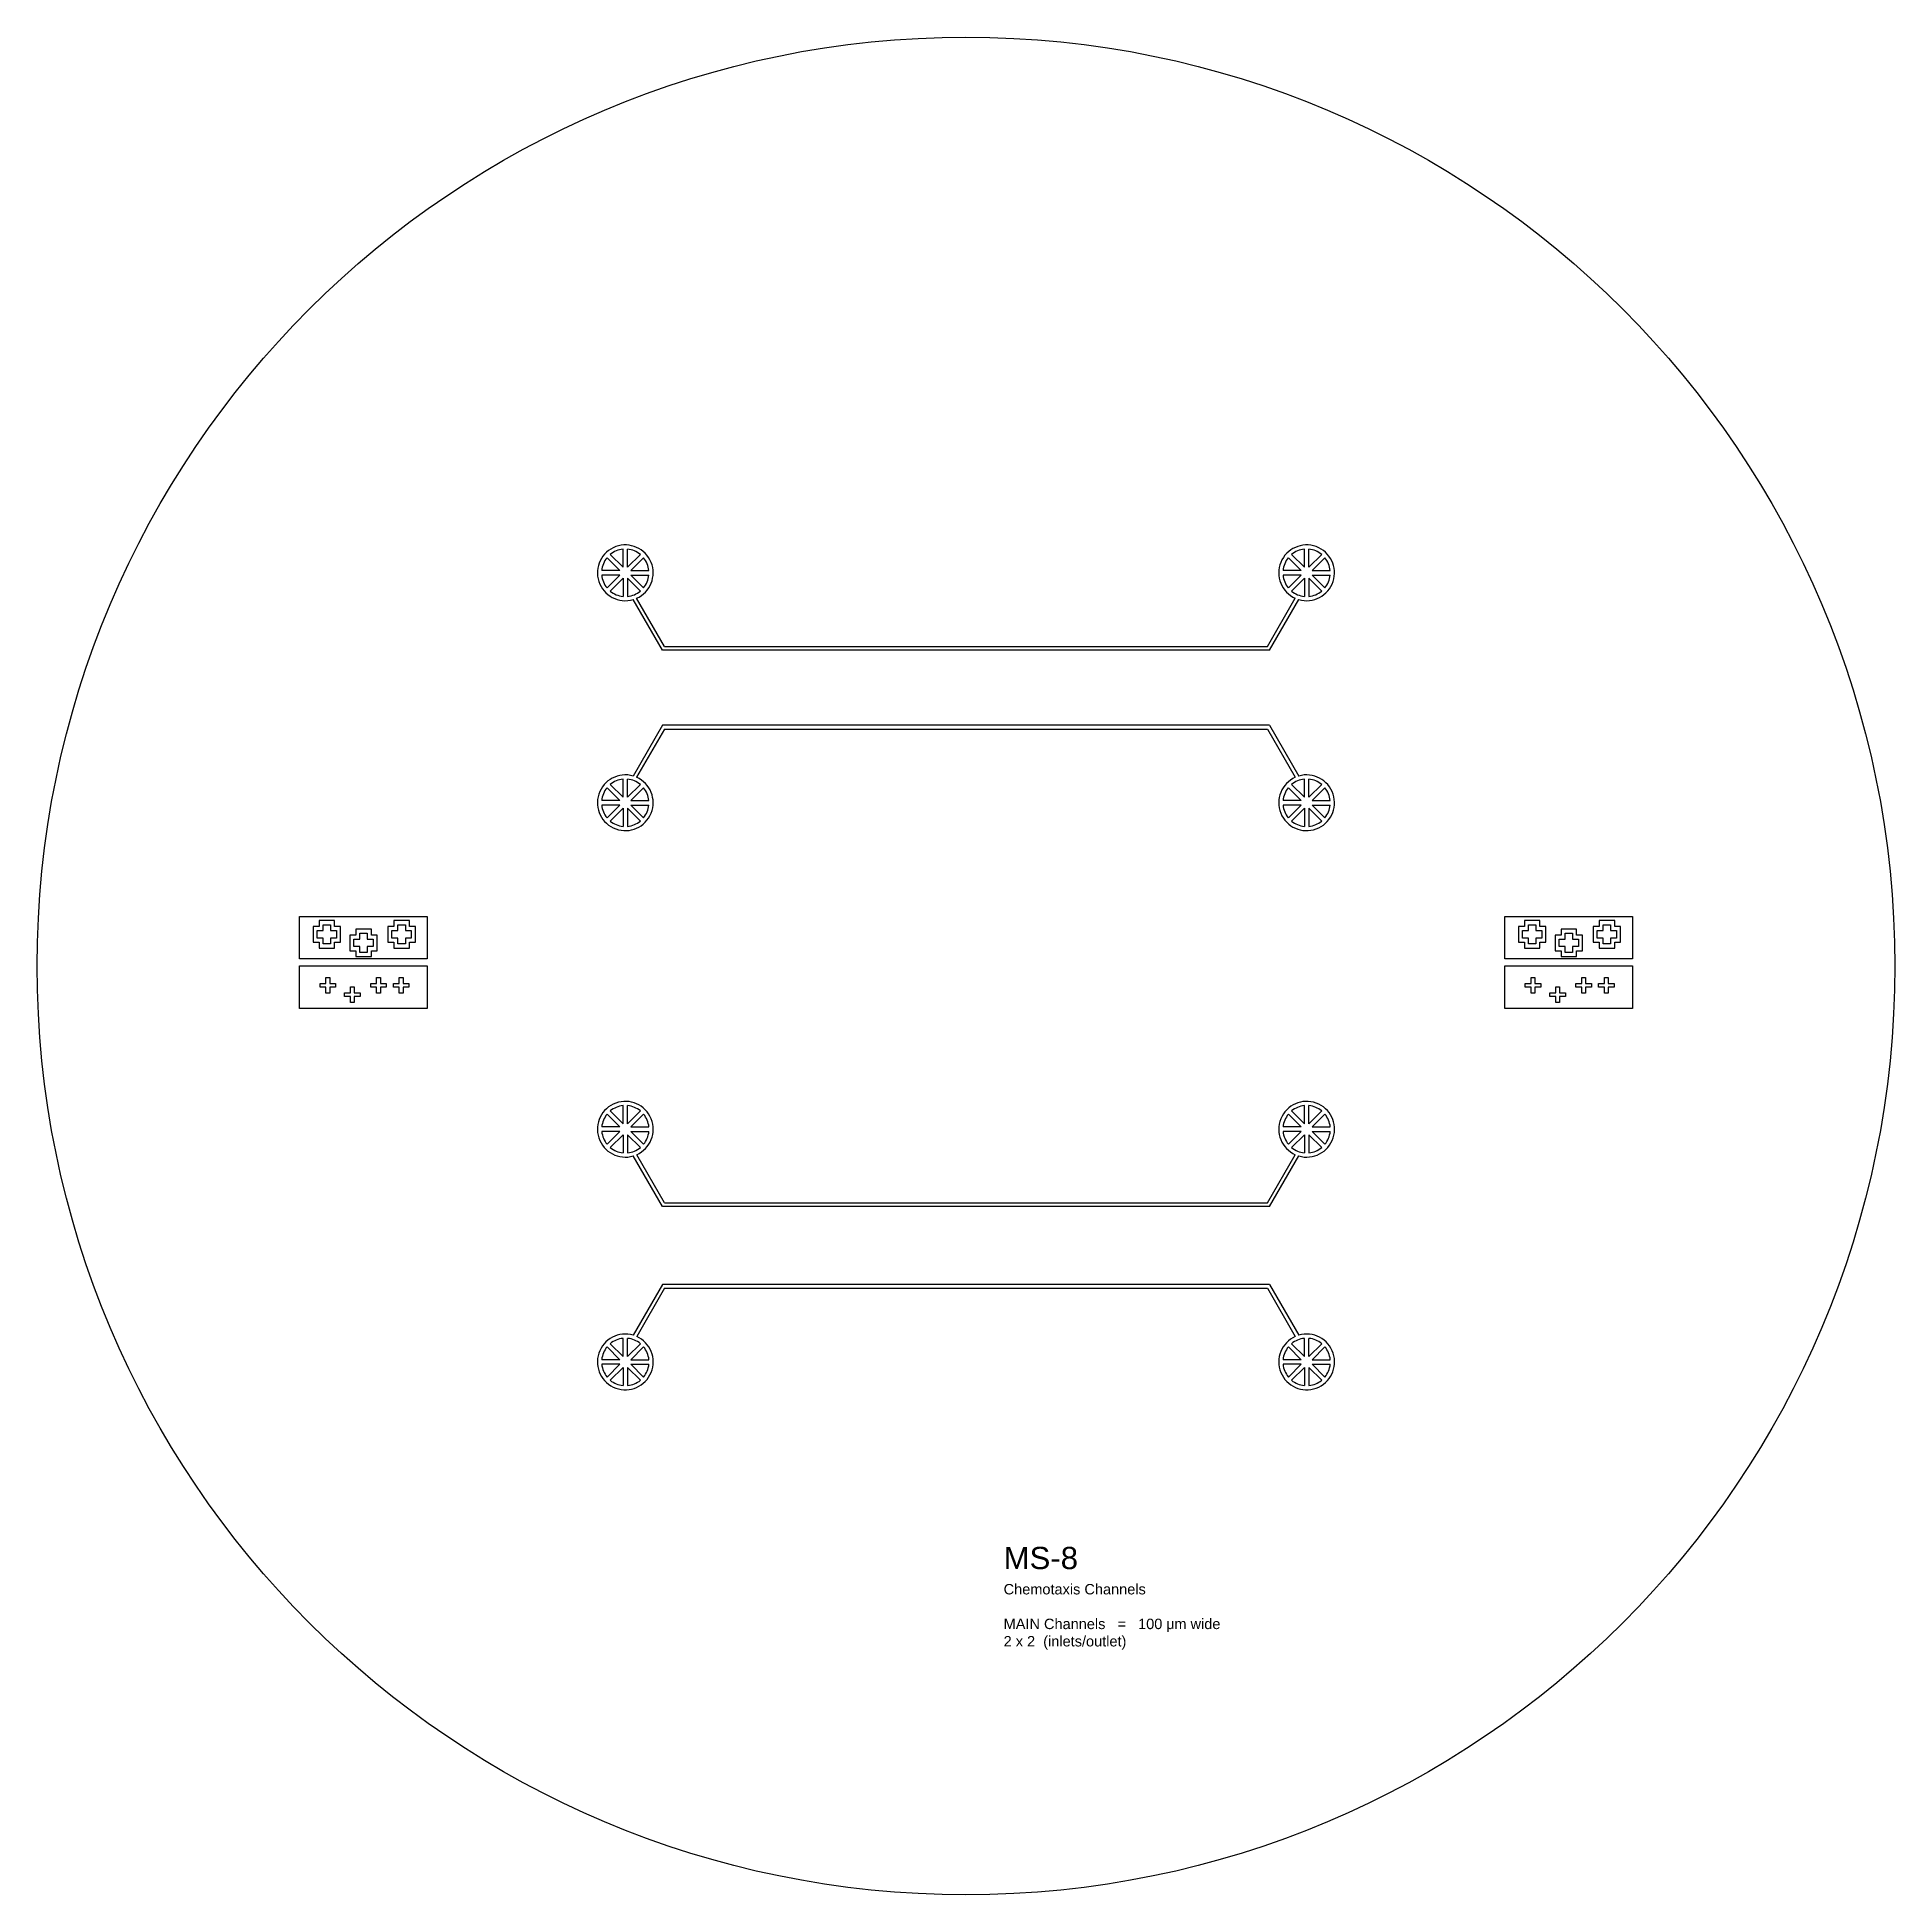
# Model space of a CAD drawing. Header units: millimetres. Extents: x -15719 to 274281, y 25504 to 323346.
# Drawn here: x 64281 to 114281, y 158346 to 208346 of the extents above; entities that cross this region are included whole.
import ezdxf

# ---------------------------------------------------------------- set-up
doc = ezdxf.new("R2010")
doc.units = ezdxf.units.MM
doc.layers.add('CLEAR', color=140, linetype='Continuous')
doc.layers.add('OPAQUE', color=10, linetype='Continuous')
doc.styles.get("Standard").update_dxf_attribs({"font": 'arial.ttf'})

msp = doc.modelspace()

# ---------------------------------------------------------------- texts
at = {"layer": 'CLEAR', "insert": (90294, 167712), "char_height": 280, "attachment_point": 1}
msp.add_mtext_dynamic_manual_height_columns('{\\H2.1429x;MS-8\\H0.83333x;\\P}Chemotaxis Channels\\P\\PMAIN Channels   =   100 {\\fSymbol|b0|i0|c2|p18;m}m wide\\P2 x 2  (inlets/outlet)', width=6144.32, gutter_width=5106, heights=[3672], dxfattribs=at)

# ---------------------------------------------------------------- linework, layer by layer
at = {"layer": 'CLEAR'}
for p, q in [((81109, 191844), (80321, 193208)), ((81166, 191944), (80416, 193243)), ((97394, 191944), (98144, 193243)), ((97451, 191844), (98239, 193208)), ((97451, 191844), (81109, 191844)), ((81166, 191944), (97394, 191944)), ((81109, 189824), (80321, 188459)), ((81166, 189724), (80416, 188424)), ((97451, 189824), (81109, 189824)), ((81166, 189724), (97394, 189724)), ((97394, 189724), (98144, 188424)), ((97451, 189824), (98239, 188459)), ((81110, 176868), (80322, 178232)), ((81167, 176968), (80417, 178267)), ((97395, 176968), (98145, 178267)), ((97452, 176868), (98240, 178232)), ((97452, 176868), (81110, 176868)), ((81167, 176968), (97395, 176968)), ((81110, 174773), (80322, 173408)), ((81167, 174673), (80417, 173373)), ((97452, 174773), (81110, 174773)), ((81167, 174673), (97395, 174673)), ((97395, 174673), (98145, 173373)), ((97452, 174773), (98240, 173408))]:
    msp.add_line(p, q, dxfattribs=at)
for points in [[(71341, 184676), (74781, 184676), (74781, 183536), (71341, 183536)], [(103781, 184676), (107221, 184676), (107221, 183536), (103781, 183536)], [(72178, 184298), (72338, 184298), (72338, 184098), (72178, 184098), (72178, 183938), (71978, 183938), (71978, 184098), (71818, 184098), (71818, 184298), (71978, 184298), (71978, 184458), (72178, 184458)], [(73166, 184067), (73326, 184067), (73326, 183867), (73166, 183867), (73166, 183707), (72966, 183707), (72966, 183867), (72806, 183867), (72806, 184067), (72966, 184067), (72966, 184227), (73166, 184227)], [(74191, 184298), (74351, 184298), (74351, 184098), (74191, 184098), (74191, 183938), (73991, 183938), (73991, 184098), (73831, 184098), (73831, 184298), (73991, 184298), (73991, 184458), (74191, 184458)], [(104619, 184298), (104779, 184298), (104779, 184098), (104619, 184098), (104619, 183938), (104419, 183938), (104419, 184098), (104259, 184098), (104259, 184298), (104419, 184298), (104419, 184458), (104619, 184458)], [(105606, 184067), (105766, 184067), (105766, 183867), (105606, 183867), (105606, 183707), (105406, 183707), (105406, 183867), (105246, 183867), (105246, 184067), (105406, 184067), (105406, 184227), (105606, 184227)], [(106631, 184298), (106791, 184298), (106791, 184098), (106631, 184098), (106631, 183938), (106431, 183938), (106431, 184098), (106271, 184098), (106271, 184298), (106431, 184298), (106431, 184458), (106631, 184458)], [(71341, 183346), (74781, 183346), (74781, 182205), (71341, 182205)], [(72155, 182876), (72315, 182876), (72315, 182776), (72155, 182776), (72155, 182616), (72055, 182616), (72055, 182776), (71895, 182776), (71895, 182876), (72055, 182876), (72055, 183036), (72155, 183036)], [(73518, 182876), (73678, 182876), (73678, 182776), (73518, 182776), (73518, 182616), (73418, 182616), (73418, 182776), (73258, 182776), (73258, 182876), (73418, 182876), (73418, 183036), (73518, 183036)], [(74129, 182876), (74289, 182876), (74289, 182776), (74129, 182776), (74129, 182616), (74029, 182616), (74029, 182776), (73869, 182776), (73869, 182876), (74029, 182876), (74029, 183036), (74129, 183036)], [(103781, 183346), (107221, 183346), (107221, 182205), (103781, 182205)], [(104595, 182876), (104755, 182876), (104755, 182776), (104595, 182776), (104595, 182616), (104495, 182616), (104495, 182776), (104335, 182776), (104335, 182876), (104495, 182876), (104495, 183036), (104595, 183036)], [(105958, 182876), (106118, 182876), (106118, 182776), (105958, 182776), (105958, 182616), (105858, 182616), (105858, 182776), (105698, 182776), (105698, 182876), (105858, 182876), (105858, 183036), (105958, 183036)], [(106569, 182876), (106729, 182876), (106729, 182776), (106569, 182776), (106569, 182616), (106469, 182616), (106469, 182776), (106309, 182776), (106309, 182876), (106469, 182876), (106469, 183036), (106569, 183036)], [(72817, 182625), (72977, 182625), (72977, 182525), (72817, 182525), (72817, 182365), (72717, 182365), (72717, 182525), (72557, 182525), (72557, 182625), (72717, 182625), (72717, 182785), (72817, 182785)], [(105257, 182625), (105417, 182625), (105417, 182525), (105257, 182525), (105257, 182365), (105157, 182365), (105157, 182525), (104997, 182525), (104997, 182625), (105157, 182625), (105157, 182785), (105257, 182785)]]:
    msp.add_lwpolyline(points, close=True, dxfattribs=at)
for centre, start, end in [((80111, 193928), 294.0069, 286.2467), ((98449, 193928), 253.7533, 245.9931), ((80111, 187739), 73.7533, 65.9931), ((98449, 187739), 114.0069, 106.2467), ((80112, 178952), 294.0069, 286.2467), ((98450, 178952), 253.7533, 245.9931), ((80112, 172688), 73.7533, 65.9931), ((98450, 172688), 114.0069, 106.2467)]:
    msp.add_arc(centre, 750, start, end, dxfattribs=at)
at = {"layer": 'OPAQUE'}
for p, q in [((80050, 194076), (80050, 194563)), ((80172, 194076), (80172, 194563)), ((98388, 194076), (98388, 194563)), ((98510, 194076), (98510, 194563)), ((79963, 193990), (79619, 194334)), ((80050, 194076), (79706, 194420)), ((80172, 194076), (80516, 194420)), ((80259, 193990), (80603, 194334)), ((98301, 193990), (97957, 194334)), ((98388, 194076), (98044, 194420)), ((98510, 194076), (98854, 194420)), ((98597, 193990), (98941, 194334)), ((79963, 193990), (79476, 193990)), ((79963, 193867), (79476, 193867)), ((79963, 193867), (79619, 193523)), ((80050, 193780), (79706, 193436)), ((80050, 193780), (80050, 193294)), ((80172, 193780), (80516, 193436)), ((80172, 193780), (80172, 193294)), ((80259, 193990), (80745, 193990)), ((80259, 193867), (80603, 193523)), ((80259, 193867), (80745, 193867)), ((98301, 193990), (97814, 193990)), ((98301, 193867), (97814, 193867)), ((98301, 193867), (97957, 193523)), ((98388, 193780), (98044, 193436)), ((98388, 193780), (98388, 193294)), ((98510, 193780), (98854, 193436)), ((98510, 193780), (98510, 193294)), ((98597, 193990), (99084, 193990)), ((98597, 193867), (98941, 193523)), ((98597, 193867), (99084, 193867)), ((79963, 187800), (79619, 188144)), ((80050, 187887), (79706, 188231)), ((80050, 187887), (80050, 188373)), ((80172, 187887), (80172, 188373)), ((80172, 187887), (80516, 188231)), ((80259, 187800), (80603, 188144)), ((98301, 187800), (97957, 188144)), ((98388, 187887), (98044, 188231)), ((98388, 187887), (98388, 188373)), ((98510, 187887), (98510, 188373)), ((98510, 187887), (98854, 188231)), ((98597, 187800), (98941, 188144)), ((79963, 187800), (79476, 187800)), ((79963, 187677), (79476, 187677)), ((79963, 187677), (79619, 187333)), ((80050, 187591), (79706, 187247)), ((80050, 187591), (80050, 187104)), ((80172, 187591), (80516, 187247)), ((80172, 187591), (80172, 187104)), ((80259, 187800), (80745, 187800)), ((80259, 187677), (80603, 187333)), ((80259, 187677), (80745, 187677)), ((98301, 187800), (97814, 187800)), ((98301, 187677), (97814, 187677)), ((98301, 187677), (97957, 187333)), ((98388, 187591), (98044, 187247)), ((98388, 187591), (98388, 187104)), ((98510, 187591), (98854, 187247)), ((98510, 187591), (98510, 187104)), ((98597, 187800), (99084, 187800)), ((98597, 187677), (98941, 187333)), ((98597, 187677), (99084, 187677)), ((80051, 179100), (80051, 179587)), ((80173, 179100), (80173, 179587)), ((98389, 179100), (98389, 179587)), ((98511, 179100), (98511, 179587)), ((79964, 179014), (79477, 179014)), ((79964, 179014), (79620, 179358)), ((80051, 179100), (79707, 179444)), ((80173, 179100), (80517, 179444)), ((80260, 179014), (80604, 179358)), ((80260, 179014), (80746, 179014)), ((98302, 179014), (97816, 179014)), ((98302, 179014), (97958, 179358)), ((98389, 179100), (98045, 179444)), ((98511, 179100), (98855, 179444)), ((98598, 179014), (98942, 179358)), ((98598, 179014), (99085, 179014)), ((79964, 178891), (79477, 178891)), ((79964, 178891), (79620, 178547)), ((80051, 178804), (79707, 178460)), ((80051, 178804), (80051, 178318)), ((80173, 178804), (80517, 178460)), ((80173, 178804), (80173, 178318)), ((80260, 178891), (80604, 178547)), ((80260, 178891), (80746, 178891)), ((98302, 178891), (97816, 178891)), ((98302, 178891), (97958, 178547)), ((98389, 178804), (98045, 178460)), ((98389, 178804), (98389, 178318)), ((98511, 178804), (98855, 178460)), ((98511, 178804), (98511, 178318)), ((98598, 178891), (98942, 178547)), ((98598, 178891), (99085, 178891)), ((79964, 172749), (79620, 173093)), ((80051, 172836), (79707, 173180)), ((80051, 172836), (80051, 173322)), ((80173, 172836), (80173, 173322)), ((80173, 172836), (80517, 173180)), ((80260, 172749), (80604, 173093)), ((98302, 172749), (97958, 173093)), ((98389, 172836), (98045, 173180)), ((98389, 172836), (98389, 173322)), ((98511, 172836), (98511, 173322)), ((98511, 172836), (98855, 173180)), ((98598, 172749), (98942, 173093)), ((79964, 172749), (79477, 172749)), ((79964, 172626), (79477, 172626)), ((79964, 172626), (79620, 172282)), ((80051, 172540), (79707, 172196)), ((80051, 172540), (80051, 172053)), ((80173, 172540), (80517, 172196)), ((80173, 172540), (80173, 172053)), ((80260, 172749), (80746, 172749)), ((80260, 172626), (80604, 172282)), ((80260, 172626), (80746, 172626)), ((98302, 172749), (97816, 172749)), ((98302, 172626), (97816, 172626)), ((98302, 172626), (97958, 172282)), ((98389, 172540), (98045, 172196)), ((98389, 172540), (98389, 172053)), ((98511, 172540), (98855, 172196)), ((98511, 172540), (98511, 172053)), ((98598, 172749), (99085, 172749)), ((98598, 172626), (98942, 172282)), ((98598, 172626), (99085, 172626))]:
    msp.add_line(p, q, dxfattribs=at)
for points in [[(71868, 184568), (71868, 184408), (71708, 184408), (71708, 183988), (71868, 183988), (71868, 183828), (72288, 183828), (72288, 183988), (72448, 183988), (72448, 184408), (72288, 184408), (72288, 184568), (71868, 184568)], [(73881, 184568), (73881, 184408), (73721, 184408), (73721, 183988), (73881, 183988), (73881, 183828), (74301, 183828), (74301, 183988), (74461, 183988), (74461, 184408), (74301, 184408), (74301, 184568), (73881, 184568)], [(104309, 184568), (104309, 184408), (104149, 184408), (104149, 183988), (104309, 183988), (104309, 183828), (104729, 183828), (104729, 183988), (104889, 183988), (104889, 184408), (104729, 184408), (104729, 184568), (104309, 184568)], [(106321, 184568), (106321, 184408), (106161, 184408), (106161, 183988), (106321, 183988), (106321, 183828), (106741, 183828), (106741, 183988), (106901, 183988), (106901, 184408), (106741, 184408), (106741, 184568), (106321, 184568)], [(72856, 184337), (72856, 184177), (72696, 184177), (72696, 183757), (72856, 183757), (72856, 183597), (73276, 183597), (73276, 183757), (73436, 183757), (73436, 184177), (73276, 184177), (73276, 184337), (72856, 184337)], [(105296, 184337), (105296, 184177), (105136, 184177), (105136, 183757), (105296, 183757), (105296, 183597), (105716, 183597), (105716, 183757), (105876, 183757), (105876, 184177), (105716, 184177), (105716, 184337), (105296, 184337)]]:
    msp.add_lwpolyline(points, close=True, dxfattribs=at)
msp.add_circle((89281, 183346), 25000, dxfattribs=at)
for centre, start, end in [((80111, 193928), 95.5177, 129.4823), ((80111, 193928), 50.5177, 84.4823), ((98449, 193928), 95.5177, 129.4823), ((98449, 193928), 50.5177, 84.4823), ((80111, 193928), 140.5177, 174.4823), ((80111, 193928), 5.5177, 39.4823), ((98449, 193928), 140.5177, 174.4823), ((98449, 193928), 5.5177, 39.4823), ((80111, 193928), 185.5177, 219.4823), ((80111, 193928), 320.5177, 354.4823), ((98449, 193928), 185.5177, 219.4823), ((98449, 193928), 320.5177, 354.4823), ((80111, 193928), 230.5177, 264.4823), ((80111, 193928), 275.5177, 309.4823), ((98449, 193928), 230.5177, 264.4823), ((98449, 193928), 275.5177, 309.4823), ((80111, 187739), 140.5177, 174.4823), ((80111, 187739), 95.5177, 129.4823), ((80111, 187739), 50.5177, 84.4823), ((80111, 187739), 5.5177, 39.4823), ((98449, 187739), 140.5177, 174.4823), ((98449, 187739), 95.5177, 129.4823), ((98449, 187739), 50.5177, 84.4823), ((98449, 187739), 5.5177, 39.4823), ((80111, 187739), 185.5177, 219.4823), ((80111, 187739), 320.5177, 354.4823), ((98449, 187739), 185.5177, 219.4823), ((98449, 187739), 320.5177, 354.4823), ((80111, 187739), 230.5177, 264.4823), ((80111, 187739), 275.5177, 309.4823), ((98449, 187739), 230.5177, 264.4823), ((98449, 187739), 275.5177, 309.4823), ((80112, 178952), 95.5177, 129.4823), ((80112, 178952), 50.5177, 84.4823), ((98450, 178952), 95.5177, 129.4823), ((98450, 178952), 50.5177, 84.4823), ((80112, 178952), 140.5177, 174.4823), ((80112, 178952), 5.5177, 39.4823), ((98450, 178952), 140.5177, 174.4823), ((98450, 178952), 5.5177, 39.4823), ((80112, 178952), 185.5177, 219.4823), ((80112, 178952), 320.5177, 354.4823), ((98450, 178952), 185.5177, 219.4823), ((98450, 178952), 320.5177, 354.4823), ((80112, 178952), 230.5177, 264.4823), ((80112, 178952), 275.5177, 309.4823), ((98450, 178952), 230.5177, 264.4823), ((98450, 178952), 275.5177, 309.4823), ((80112, 172688), 140.5177, 174.4823), ((80112, 172688), 95.5177, 129.4823), ((80112, 172688), 50.5177, 84.4823), ((80112, 172688), 5.5177, 39.4823), ((98450, 172688), 140.5177, 174.4823), ((98450, 172688), 95.5177, 129.4823), ((98450, 172688), 50.5177, 84.4823), ((98450, 172688), 5.5177, 39.4823), ((80112, 172688), 185.5177, 219.4823), ((80112, 172688), 320.5177, 354.4823), ((98450, 172688), 185.5177, 219.4823), ((98450, 172688), 320.5177, 354.4823), ((80112, 172688), 230.5177, 264.4823), ((80112, 172688), 275.5177, 309.4823), ((98450, 172688), 230.5177, 264.4823), ((98450, 172688), 275.5177, 309.4823)]:
    msp.add_arc(centre, 638, start, end, dxfattribs=at)

msp.set_redraw_order([(e.dxf.handle, doc.entitydb.next_handle()) for e in msp.query("TEXT MTEXT ATTDEF DIMENSION ARC_DIMENSION")])  # texts and dimensions are drawn at this point

doc.saveas('drawing.dxf')
